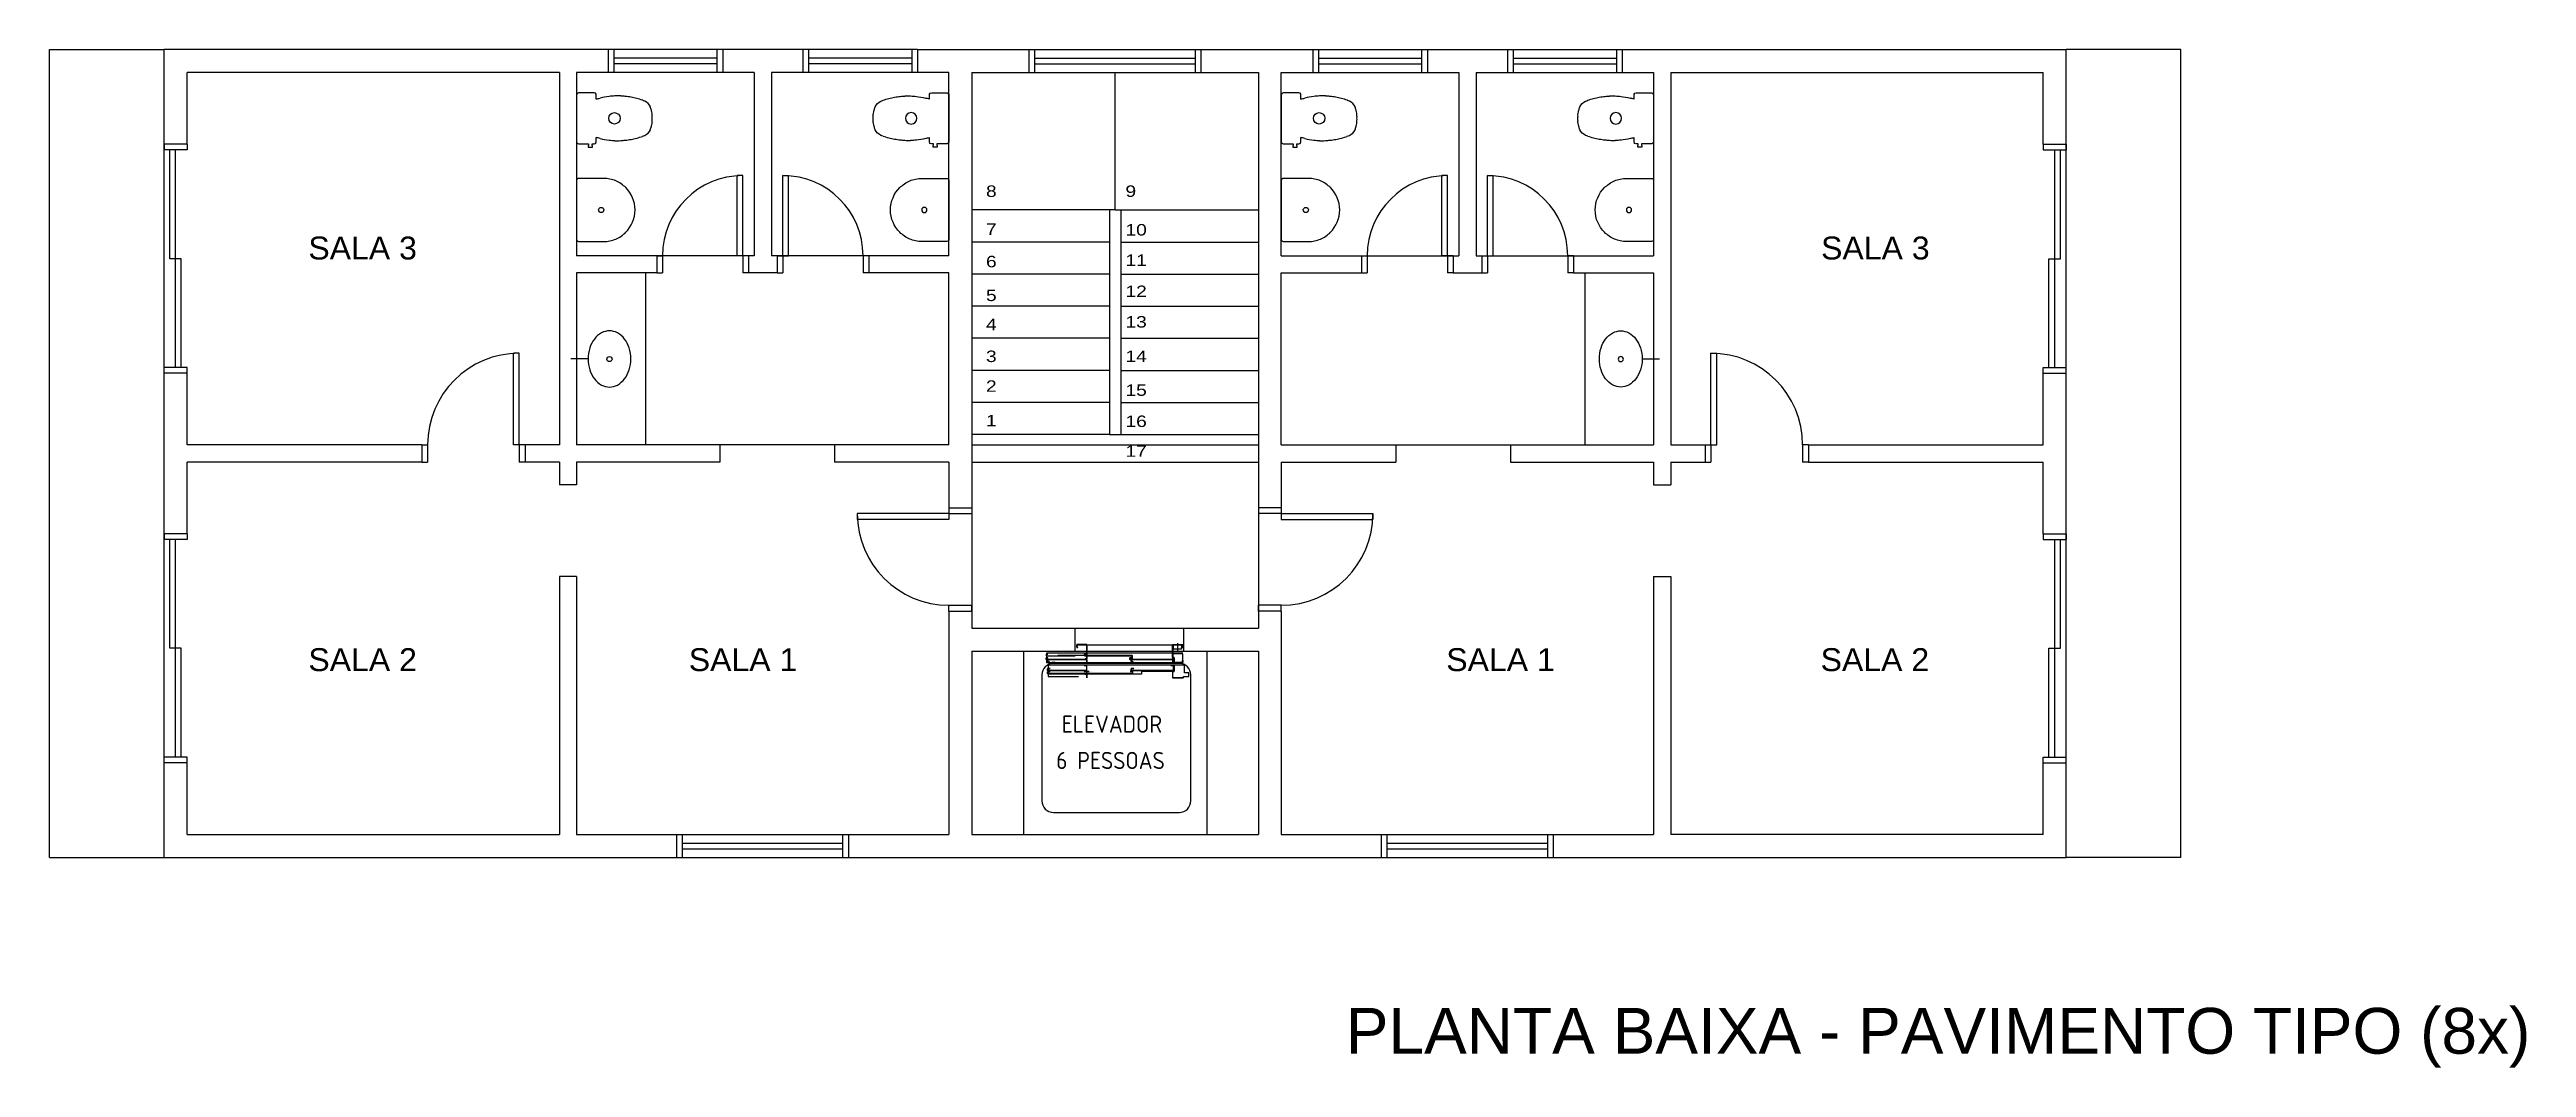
# Model space of a CAD drawing. Header units: millimetres. Extents: x 3225.9 to 3247.5, y 1466.4 to 1475.2.
import ezdxf

# ---------------------------------------------------------------- set-up
doc = ezdxf.new("R2010")
doc.units = ezdxf.units.MM
doc.linetypes.add('CENTER', pattern=[2, 1.25, -0.25, 0.25, -0.25])
doc.linetypes.add('HIDDEN', pattern=[0.375, 0.25, -0.125])
doc.styles.get("Standard").update_dxf_attribs({"font": 'arial.ttf'})
doc.styles.add('TCTABELA-TXT', font='isocp.shx')

msp = doc.modelspace()

# ---------------------------------------------------------------- texts
at = {"width": 1.2}
for s, p in [('8', (3234.064, 1473.958)), ('9', (3235.281, 1473.958)), ('7', (3234.064, 1473.627)), ('10', (3235.281, 1473.621)), ('6', (3234.064, 1473.344)), ('11', (3235.281, 1473.356)), ('5', (3234.064, 1473.049)), ('12', (3235.281, 1473.084)), ('4', (3234.064, 1472.795)), ('13', (3235.281, 1472.818)), ('3', (3234.064, 1472.517)), ('14', (3235.281, 1472.517)), ('2', (3234.064, 1472.257)), ('15', (3235.281, 1472.222)), ('1', (3234.064, 1471.956)), ('16', (3235.281, 1471.95)), ('17', (3235.281, 1471.69))]:
    msp.add_text(s, height=0.1, dxfattribs=at).set_placement(p)
for s, p in [('SALA 3', (3228.15, 1473.412)), ('SALA 3', (3241.352, 1473.412)), ('SALA 2', (3228.15, 1469.82)), ('SALA 1', (3231.47, 1469.82)), ('SALA 1', (3238.081, 1469.82)), ('SALA 2', (3241.348, 1469.82))]:
    msp.add_text(s, height=0.2).set_placement(p)
at = {"style": 'TCTABELA-TXT'}
for s, p in [('ELEVADOR', (3234.725, 1469.282)), ('6 PESSOAS', (3234.677, 1468.965))]:
    msp.add_text(s, height=0.15, dxfattribs=at).set_placement(p)
at = {"color": 3}
msp.add_text('PLANTA BAIXA - PAVIMENTO TIPO (8x)', height=0.4, dxfattribs=at).set_placement((3237.204, 1466.481))

# ---------------------------------------------------------------- blocks, each defined once
blk = doc.blocks.new('EP11')
for p, q in [((0, 0), (-0.204, 0)), ((0.204, 0), (0, 0)), ((-0.236, -0.102), (-0.252, -0.102)), ((-0.252, -0.102), (-0.252, -0.12)), ((-0.252, -0.12), (-0.252, -0.138)), ((-0.252, -0.138), (-0.236, -0.138)), ((-0.236, -0.105), (-0.236, -0.102)), ((-0.222, -0.105), (-0.236, -0.105)), ((-0.236, -0.138), (-0.236, -0.136)), ((-0.236, -0.136), (-0.222, -0.136)), ((-0.222, -0.017), (-0.222, -0.094)), ((-0.222, -0.094), (-0.222, -0.105)), ((-0.222, -0.136), (-0.222, -0.154)), ((-0.205, -0.17), (-0.167, -0.17)), ((0.167, -0.17), (0.205, -0.17)), ((0.222, -0.094), (0.222, -0.017)), ((0.222, -0.105), (0.222, -0.094)), ((0.222, -0.136), (0.222, -0.105)), ((0.222, -0.154), (0.222, -0.136))]:
    blk.add_line(p, q)
blk.add_circle((0, -0.33), 0.05)
for centre, radius, start, end in [((-0.205, -0.009), 0.00897, 85.423, 105.4568), ((0.205, -0.009), 0.00897, 74.5432, 94.577), ((-0.203, -0.019), 0.019, 101.6475, 174.2551), ((-0.206, -0.154), 0.0164, 181.2974, 255.0735), ((-0.205, -0.149), 0.0206, 256.828, 270.4193), ((0.64, -0.389), 0.837, 167.2945, 172.853), ((-2.426, 0.424), 2.336, 344.3693, 345.259), ((2.426, 0.424), 2.336, 194.741, 195.6307), ((-0.64, -0.389), 0.837, 7.147, 12.7055), ((0.205, -0.149), 0.0206, 269.5807, 283.172), ((0.203, -0.019), 0.019, 5.745, 78.3525), ((0.206, -0.154), 0.0164, 284.9265, 358.7026), ((0.18, -0.356), 0.376, 176.7557, 184.3902), ((0.31, -0.35), 0.505, 172.5779, 178.2742), ((0.21, -0.375), 0.404, 181.441, 187.1373), ((0.831, -0.307), 1.029, 186.5639, 189.3754), ((-0.831, -0.307), 1.029, 350.6246, 353.4361), ((-0.31, -0.35), 0.505, 1.7258, 7.4221), ((-0.21, -0.375), 0.404, 352.8627, 358.559), ((-0.18, -0.356), 0.376, 355.6098, 3.2443), ((0.612, -0.318), 0.812, 191.1417, 194.7638), ((0.303, -0.405), 0.491, 194.1647, 200.2822), ((0.075, -0.499), 0.244, 198.0447, 203.0674), ((-0.057, -0.551), 0.102, 205.7683, 245.401), ((-0.033, -0.484), 0.173, 247.2238, 257.6335), ((0.033, -0.484), 0.173, 282.3665, 292.7762), ((0.057, -0.551), 0.102, 294.599, 334.2317), ((-0.075, -0.499), 0.244, 336.9326, 341.9553), ((-0.303, -0.405), 0.491, 339.7178, 345.8353), ((-0.612, -0.318), 0.812, 345.2361, 348.8583), ((-0.029, -0.514), 0.145, 253.5808, 258.8181), ((-0.02, -0.497), 0.164, 256.744, 266.2014), ((-0.025, -0.624), 0.0366, 261.028, 272.9556), ((-0.009, -0.529), 0.132, 263.9528, 273.8771), ((0.009, -0.529), 0.132, 266.1229, 276.0472), ((0.025, -0.624), 0.0366, 267.0444, 278.972), ((0.02, -0.497), 0.164, 273.7986, 283.256), ((0.029, -0.514), 0.145, 281.1819, 286.4192)]:
    blk.add_arc(centre, radius, start, end)
blk = doc.blocks.new('EP09')
blk.add_lwpolyline([(-0.257, 0, 0.414214), (-0.275, -0.018), (-0.275, -0.25), (-0.274, -0.264), (-0.272, -0.277), (-0.269, -0.291), (-0.267, -0.304), (-0.263, -0.317), (-0.259, -0.33), (-0.254, -0.342), (-0.248, -0.354), (-0.242, -0.366), (-0.236, -0.377), (-0.228, -0.389), (-0.22, -0.4), (-0.212, -0.41), (-0.204, -0.42), (-0.195, -0.429), (-0.195, -0.429), (-0.176, -0.447), (-0.154, -0.463), (-0.131, -0.477), (-0.107, -0.488), (-0.082, -0.498), (-0.055, -0.504), (-0.028, -0.509), (0, -0.51), (0.028, -0.509), (0.055, -0.504), (0.082, -0.498), (0.107, -0.488), (0.131, -0.477), (0.154, -0.463), (0.176, -0.447), (0.195, -0.429), (0.195, -0.429), (0.204, -0.42), (0.212, -0.41), (0.22, -0.4), (0.228, -0.389), (0.236, -0.377), (0.242, -0.366), (0.248, -0.354), (0.254, -0.342), (0.259, -0.33), (0.263, -0.317), (0.267, -0.304), (0.269, -0.291), (0.272, -0.277), (0.274, -0.264), (0.275, -0.25), (0.275, -0.018, 0.414214), (0.257, 0)], format="xyb", close=True)
blk.add_circle((0, -0.215), 0.0225)
blk = doc.blocks.new('EP14')
blk.add_line((0, 0.1), (0, -0.05))
blk.add_lwpolyline([(-0.245, 0.287, 0.124977), (-0.228, 0.218, 0.105809), (-0.173, 0.155, 0.086634), (-0.096, 0.115, 0.076682), (0, 0.1, 0.076682), (0.096, 0.115, 0.086634), (0.173, 0.155, 0.105809), (0.228, 0.218, 0.124977), (0.245, 0.287, 0.124977), (0.228, 0.356, 0.105809), (0.173, 0.419, 0.086634), (0.096, 0.459, 0.076682), (0, 0.474, 0.076682), (-0.096, 0.459, 0.086634), (-0.173, 0.419, 0.105809), (-0.228, 0.356, 0.124977)], format="xyb", close=True)
blk.add_circle((0.001, 0.287), 0.0225)

# ---------------------------------------------------------------- hatches: boundary and pattern name
h = msp.add_hatch(color=256)
edge = h.paths.add_edge_path()
edge.add_line((3234.928, 1469.963), (3234.943, 1469.963))
edge.add_arc((3234.943, 1469.965), 0.00184, -90, 0)
edge.add_line((3234.944, 1469.965), (3234.944, 1470.049))
edge.add_arc((3234.943, 1470.049), 0.00184, 0, 90)
edge.add_line((3234.943, 1470.051), (3234.858, 1470.051))
edge.add_arc((3234.858, 1470.049), 0.00184, -270, -180)
edge.add_line((3234.857, 1470.049), (3234.857, 1470.029))
edge.add_arc((3234.858, 1470.029), 0.00184, -180, -90)
edge.add_line((3234.858, 1470.027), (3234.866, 1470.027))
edge.add_line((3234.866, 1470.027), (3234.866, 1470.029))
edge.add_line((3234.866, 1470.029), (3234.858, 1470.029))
edge.add_arc((3234.858, 1470.029), 0.000639, -180, -90, ccw=False)
edge.add_line((3234.858, 1470.029), (3234.858, 1470.049))
edge.add_arc((3234.858, 1470.049), 0.000639, -270, -180, ccw=False)
edge.add_line((3234.858, 1470.05), (3234.943, 1470.05))
edge.add_arc((3234.943, 1470.049), 0.000639, -360, -270, ccw=False)
edge.add_line((3234.943, 1470.049), (3234.943, 1469.965))
edge.add_arc((3234.943, 1469.965), 0.000639, -450, -360, ccw=False)
edge.add_line((3234.943, 1469.965), (3234.928, 1469.965))
edge.add_line((3234.928, 1469.965), (3234.928, 1469.963))
at = {"linetype": 'Continuous'}
h = msp.add_hatch(color=256, dxfattribs=at)
edge = h.paths.add_edge_path()
edge.add_arc((3234.955, 1469.967), 0.00239, -270, -180)
edge.add_line((3234.953, 1469.967), (3234.953, 1469.956))
edge.add_arc((3234.955, 1469.956), 0.00239, -180, -90)
edge.add_line((3234.955, 1469.954), (3235.339, 1469.954))
edge.add_arc((3235.339, 1469.953), 0.0012, -360, -270, ccw=False)
edge.add_line((3235.34, 1469.953), (3235.34, 1469.928))
edge.add_arc((3235.339, 1469.928), 0.0012, -90, 0, ccw=False)
edge.add_line((3235.339, 1469.927), (3235.325, 1469.927))
edge.add_line((3235.325, 1469.927), (3235.325, 1469.926))
edge.add_line((3235.325, 1469.926), (3235.339, 1469.926))
edge.add_arc((3235.339, 1469.928), 0.00239, -90, 0.0009)
edge.add_line((3235.341, 1469.928), (3235.341, 1469.953))
edge.add_arc((3235.339, 1469.953), 0.00239, -360, -270)
edge.add_line((3235.339, 1469.955), (3234.955, 1469.955))
edge.add_arc((3234.955, 1469.956), 0.0012, -180, -90, ccw=False)
edge.add_line((3234.954, 1469.956), (3234.954, 1469.967))
edge.add_arc((3234.955, 1469.967), 0.00116, -271.9125, -178.0875, ccw=False)
edge.add_line((3234.955, 1469.968), (3234.967, 1469.968))
edge.add_line((3234.967, 1469.968), (3234.967, 1469.969))
edge.add_line((3234.967, 1469.969), (3234.955, 1469.969))
h = msp.add_hatch(color=256)
edge = h.paths.add_edge_path()
edge.add_line((3235.771, 1470.029), (3235.779, 1470.029))
edge.add_arc((3235.779, 1470.029), 0.000639, -90, 0)
edge.add_line((3235.78, 1470.029), (3235.78, 1470.049))
edge.add_arc((3235.779, 1470.049), 0.000639, -360, -270)
edge.add_line((3235.779, 1470.05), (3235.695, 1470.05))
edge.add_arc((3235.695, 1470.049), 0.000639, -270, -180)
edge.add_line((3235.694, 1470.049), (3235.694, 1469.94))
edge.add_arc((3235.695, 1469.94), 0.000639, -180, -90)
edge.add_line((3235.695, 1469.939), (3235.703, 1469.939))
edge.add_arc((3235.703, 1469.936), 0.00303, -360, -270, ccw=False)
edge.add_line((3235.706, 1469.936), (3235.706, 1469.898))
edge.add_arc((3235.706, 1469.898), 0.000639, -180, -90)
edge.add_line((3235.706, 1469.898), (3235.779, 1469.898))
edge.add_arc((3235.779, 1469.898), 0.000639, -90, 0)
edge.add_line((3235.78, 1469.898), (3235.78, 1469.911))
edge.add_line((3235.78, 1469.911), (3235.781, 1469.911))
edge.add_line((3235.781, 1469.911), (3235.781, 1469.898))
edge.add_arc((3235.779, 1469.898), 0.00184, -90, 0, ccw=False)
edge.add_line((3235.779, 1469.896), (3235.706, 1469.896))
edge.add_arc((3235.706, 1469.898), 0.00184, -180, -90, ccw=False)
edge.add_line((3235.704, 1469.898), (3235.704, 1469.936))
edge.add_arc((3235.703, 1469.936), 0.00184, -360, -270)
edge.add_line((3235.703, 1469.938), (3235.695, 1469.938))
edge.add_arc((3235.695, 1469.94), 0.00184, -180, -90, ccw=False)
edge.add_line((3235.693, 1469.94), (3235.693, 1470.049))
edge.add_arc((3235.695, 1470.049), 0.00184, -270, -180, ccw=False)
edge.add_line((3235.695, 1470.051), (3235.779, 1470.051))
edge.add_arc((3235.779, 1470.049), 0.00184, -360, -270, ccw=False)
edge.add_line((3235.781, 1470.049), (3235.781, 1470.029))
edge.add_arc((3235.779, 1470.029), 0.00184, -90, 0, ccw=False)
edge.add_line((3235.779, 1470.027), (3235.771, 1470.027))
edge.add_line((3235.771, 1470.027), (3235.771, 1470.029))
h = msp.add_hatch(color=256)
edge = h.paths.add_edge_path()
edge.add_line((3234.942, 1469.76), (3234.854, 1469.76))
edge.add_arc((3234.854, 1469.762), 0.00239, -180.0023, -90.0023, ccw=False)
edge.add_line((3234.852, 1469.762), (3234.852, 1469.768))
edge.add_line((3234.852, 1469.768), (3234.853, 1469.768))
edge.add_line((3234.853, 1469.768), (3234.853, 1469.762))
edge.add_arc((3234.854, 1469.762), 0.0012, -180.0044, -91.5618)
edge.add_line((3234.854, 1469.761), (3234.942, 1469.761))
edge.add_arc((3234.942, 1469.762), 0.0012, -89.9939, -0.0012)
edge.add_line((3234.943, 1469.762), (3234.943, 1469.789))
edge.add_arc((3234.942, 1469.789), 0.0012, -359.9988, -270.0109)
edge.add_line((3234.942, 1469.79), (3234.928, 1469.79))
edge.add_line((3234.928, 1469.79), (3234.928, 1469.792))
edge.add_line((3234.928, 1469.792), (3234.942, 1469.792))
edge.add_arc((3234.942, 1469.789), 0.00231, -362.1651, -267.8349, ccw=False)
edge.add_line((3234.944, 1469.789), (3234.944, 1469.762))
edge.add_arc((3234.942, 1469.762), 0.0024, -449.8635, -359.9955, ccw=False)
h = msp.add_hatch(color=256)
edge = h.paths.add_edge_path()
edge.add_arc((3235.343, 1469.8), 0.00287, -89.9944, -0.0056)
edge.add_line((3235.346, 1469.8), (3235.346, 1469.814))
edge.add_arc((3235.343, 1469.814), 0.00287, -359.9978, -270.0022)
edge.add_line((3235.343, 1469.817), (3235.322, 1469.817))
edge.add_line((3235.322, 1469.817), (3235.322, 1469.815))
edge.add_line((3235.322, 1469.815), (3235.343, 1469.815))
edge.add_arc((3235.343, 1469.814), 0.000958, -359.988, -270.012, ccw=False)
edge.add_line((3235.344, 1469.814), (3235.344, 1469.8))
edge.add_arc((3235.343, 1469.8), 0.000958, -89.9777, -0.0223, ccw=False)
edge.add_line((3235.343, 1469.799), (3234.974, 1469.799))
edge.add_arc((3234.974, 1469.8), 0.000958, -179.9777, -90.0223, ccw=False)
edge.add_line((3234.973, 1469.8), (3234.973, 1469.814))
edge.add_arc((3234.974, 1469.814), 0.000958, -269.988, -180.012, ccw=False)
edge.add_line((3234.974, 1469.815), (3234.995, 1469.815))
edge.add_line((3234.995, 1469.815), (3234.995, 1469.817))
edge.add_line((3234.995, 1469.817), (3234.974, 1469.817))
edge.add_arc((3234.974, 1469.814), 0.00287, -269.9978, -180.0022)
edge.add_line((3234.971, 1469.814), (3234.971, 1469.8))
edge.add_arc((3234.974, 1469.8), 0.00287, -179.9944, -90.0056)
edge.add_line((3234.974, 1469.797), (3235.343, 1469.797))
h = msp.add_hatch(color=256, dxfattribs=at)
edge = h.paths.add_edge_path()
edge.add_line((3235.334, 1469.937), (3235.334, 1469.936))
edge.add_line((3235.334, 1469.936), (3235.321, 1469.936))
edge.add_arc((3235.321, 1469.935), 0.000639, -270, -180)
edge.add_line((3235.32, 1469.935), (3235.32, 1469.921))
edge.add_arc((3235.321, 1469.921), 0.000639, -180, -90)
edge.add_line((3235.321, 1469.92), (3235.329, 1469.92))
edge.add_arc((3235.329, 1469.919), 0.00176, -360, -270, ccw=False)
edge.add_line((3235.331, 1469.919), (3235.331, 1469.907))
edge.add_arc((3235.331, 1469.907), 0.000639, -180, -90)
edge.add_line((3235.331, 1469.906), (3235.346, 1469.906))
edge.add_line((3235.346, 1469.906), (3235.346, 1469.905))
edge.add_line((3235.346, 1469.905), (3235.331, 1469.905))
edge.add_arc((3235.331, 1469.907), 0.0016, -180, -90, ccw=False)
edge.add_line((3235.33, 1469.907), (3235.33, 1469.919))
edge.add_arc((3235.329, 1469.919), 0.000798, 0, 90)
edge.add_line((3235.329, 1469.919), (3235.321, 1469.919))
edge.add_arc((3235.321, 1469.921), 0.0016, -180, -90, ccw=False)
edge.add_line((3235.319, 1469.921), (3235.319, 1469.935))
edge.add_arc((3235.321, 1469.935), 0.0016, -270, -180, ccw=False)
edge.add_line((3235.321, 1469.937), (3235.334, 1469.937))
h = msp.add_hatch(color=256, dxfattribs=at)
edge = h.paths.add_edge_path()
edge.add_arc((3235.323, 1469.933), 0.00239, -270, -180)
edge.add_line((3235.32, 1469.933), (3235.32, 1469.923))
edge.add_arc((3235.323, 1469.923), 0.00239, -180, -90)
edge.add_line((3235.323, 1469.921), (3235.699, 1469.921))
edge.add_arc((3235.699, 1469.919), 0.0012, -360, -270, ccw=False)
edge.add_line((3235.701, 1469.919), (3235.701, 1469.895))
edge.add_arc((3235.699, 1469.895), 0.0012, -450, -360, ccw=False)
edge.add_line((3235.699, 1469.893), (3235.686, 1469.893))
edge.add_line((3235.686, 1469.893), (3235.686, 1469.892))
edge.add_line((3235.686, 1469.892), (3235.699, 1469.892))
edge.add_arc((3235.699, 1469.895), 0.00239, -90, 0.0009)
edge.add_line((3235.702, 1469.895), (3235.702, 1469.919))
edge.add_arc((3235.699, 1469.919), 0.00239, 0, 90)
edge.add_line((3235.699, 1469.922), (3235.323, 1469.922))
edge.add_arc((3235.323, 1469.923), 0.0012, -180, -90, ccw=False)
edge.add_line((3235.321, 1469.923), (3235.321, 1469.933))
edge.add_arc((3235.323, 1469.933), 0.00116, -271.9125, -178.0875, ccw=False)
edge.add_line((3235.323, 1469.934), (3235.334, 1469.934))
edge.add_line((3235.334, 1469.934), (3235.334, 1469.936))
edge.add_line((3235.334, 1469.936), (3235.323, 1469.936))
h = msp.add_hatch(color=256)
edge = h.paths.add_edge_path()
edge.add_arc((3235.698, 1469.869), 0.000958, -359.9923, -270.0016, ccw=False)
edge.add_line((3235.699, 1469.869), (3235.699, 1469.826))
edge.add_arc((3235.698, 1469.826), 0.000958, -89.988, -0.012, ccw=False)
edge.add_line((3235.698, 1469.825), (3235.333, 1469.825))
edge.add_arc((3235.333, 1469.826), 0.000958, -179.9984, -90.0077, ccw=False)
edge.add_line((3235.332, 1469.826), (3235.332, 1469.841))
edge.add_arc((3235.333, 1469.841), 0.000958, -269.9923, -180.0016, ccw=False)
edge.add_line((3235.333, 1469.842), (3235.354, 1469.842))
edge.add_line((3235.354, 1469.842), (3235.354, 1469.843))
edge.add_line((3235.354, 1469.843), (3235.333, 1469.843))
edge.add_arc((3235.333, 1469.841), 0.00287, -269.9958, -180.0002)
edge.add_line((3235.33, 1469.841), (3235.33, 1469.826))
edge.add_arc((3235.333, 1469.826), 0.00287, -180.0027, -89.9973)
edge.add_line((3235.333, 1469.824), (3235.699, 1469.824))
edge.add_arc((3235.699, 1469.825), 0.00192, -89.4879, 0.0032)
edge.add_line((3235.701, 1469.825), (3235.701, 1469.869))
edge.add_arc((3235.698, 1469.869), 0.00287, -359.9978, -270.0022)
edge.add_line((3235.698, 1469.871), (3235.677, 1469.871))
edge.add_line((3235.677, 1469.871), (3235.677, 1469.87))
edge.add_line((3235.677, 1469.87), (3235.698, 1469.87))
h = msp.add_hatch(color=256)
edge = h.paths.add_edge_path()
edge.add_arc((3235.707, 1469.869), 0.00255, -269.9981, -180.0046)
edge.add_line((3235.705, 1469.869), (3235.705, 1469.818))
edge.add_arc((3235.704, 1469.818), 0.00128, -88.348, -1.652, ccw=False)
edge.add_line((3235.704, 1469.817), (3235.695, 1469.817))
edge.add_arc((3235.695, 1469.815), 0.00256, -269.9935, -180.0065)
edge.add_line((3235.693, 1469.815), (3235.693, 1469.762))
edge.add_arc((3235.695, 1469.762), 0.00239, -180, -90)
edge.add_line((3235.695, 1469.76), (3235.783, 1469.76))
edge.add_arc((3235.783, 1469.762), 0.00239, -88.899, 0.0051)
edge.add_line((3235.786, 1469.762), (3235.786, 1469.768))
edge.add_line((3235.786, 1469.768), (3235.784, 1469.768))
edge.add_line((3235.784, 1469.768), (3235.784, 1469.762))
edge.add_arc((3235.783, 1469.762), 0.0012, -87.7204, -0.0264, ccw=False)
edge.add_line((3235.783, 1469.761), (3235.695, 1469.761))
edge.add_arc((3235.695, 1469.762), 0.0012, -180, -90.5171, ccw=False)
edge.add_line((3235.694, 1469.762), (3235.694, 1469.815))
edge.add_arc((3235.695, 1469.815), 0.00128, -269.9958, -180.0087, ccw=False)
edge.add_line((3235.695, 1469.816), (3235.704, 1469.816))
edge.add_arc((3235.704, 1469.818), 0.00255, -89.8291, -1.1685)
edge.add_line((3235.706, 1469.818), (3235.706, 1469.869))
edge.add_arc((3235.707, 1469.869), 0.00128, -269.9926, -180.0165, ccw=False)
edge.add_line((3235.707, 1469.87), (3235.711, 1469.87))
edge.add_line((3235.711, 1469.87), (3235.711, 1469.871))
edge.add_line((3235.711, 1469.871), (3235.707, 1469.871))

# ---------------------------------------------------------------- linework, layer by layer
for p, q in [((3225.891, 1468.254), (3225.891, 1475.184)), ((3233.466, 1475.244), (3234.441, 1475.244)), ((3234.441, 1475.044), (3234.441, 1475.244)), ((3234.441, 1475.244), (3235.941, 1475.244)), ((3234.491, 1475.044), (3234.491, 1475.244)), ((3234.491, 1475.169), (3235.891, 1475.169)), ((3235.891, 1475.044), (3235.891, 1475.244)), ((3235.941, 1475.244), (3236.916, 1475.244)), ((3235.941, 1475.044), (3235.941, 1475.244)), ((3244.491, 1468.254), (3244.491, 1475.184)), ((3230.341, 1475.044), (3227.091, 1475.044)), ((3230.341, 1475.044), (3230.341, 1471.794)), ((3230.491, 1475.044), (3230.491, 1473.444)), ((3232.041, 1475.044), (3232.041, 1473.444)), ((3232.191, 1475.044), (3232.191, 1473.444)), ((3233.741, 1473.444), (3233.741, 1475.044)), ((3233.941, 1475.044), (3234.441, 1475.044)), ((3234.441, 1475.044), (3235.941, 1475.044)), ((3234.491, 1475.119), (3235.891, 1475.119)), ((3235.941, 1475.044), (3236.441, 1475.044)), ((3236.641, 1473.444), (3236.641, 1475.044)), ((3238.191, 1475.044), (3238.191, 1473.444)), ((3238.341, 1475.044), (3238.341, 1473.444)), ((3239.891, 1475.044), (3239.891, 1473.444)), ((3240.041, 1475.044), (3243.291, 1475.044)), ((3240.041, 1475.044), (3240.041, 1471.794)), ((3235.191, 1473.844), (3233.941, 1473.844)), ((3235.141, 1473.844), (3235.141, 1471.884)), ((3235.191, 1473.844), (3236.441, 1473.844)), ((3235.241, 1473.844), (3235.241, 1471.884)), ((3235.141, 1473.564), (3233.941, 1473.564)), ((3235.241, 1473.564), (3236.441, 1473.564)), ((3230.491, 1473.294), (3230.491, 1471.794)), ((3231.091, 1473.294), (3231.091, 1471.794)), ((3233.741, 1471.794), (3233.741, 1473.294)), ((3235.141, 1473.284), (3233.941, 1473.284)), ((3235.241, 1473.284), (3236.441, 1473.284)), ((3236.641, 1471.794), (3236.641, 1473.294)), ((3239.291, 1473.294), (3239.291, 1471.794)), ((3239.891, 1473.294), (3239.891, 1471.794)), ((3235.141, 1473.004), (3233.941, 1473.004)), ((3235.241, 1473.004), (3236.441, 1473.004)), ((3235.141, 1472.724), (3233.941, 1472.724)), ((3235.241, 1472.724), (3236.441, 1472.724)), ((3235.141, 1472.444), (3233.941, 1472.444)), ((3235.241, 1472.444), (3236.441, 1472.444)), ((3235.141, 1472.164), (3233.941, 1472.164)), ((3235.241, 1472.164), (3236.441, 1472.164)), ((3235.141, 1471.884), (3233.941, 1471.884)), ((3233.941, 1471.794), (3236.441, 1471.794)), ((3235.141, 1471.884), (3236.441, 1471.884)), ((3230.341, 1471.644), (3230.341, 1471.444)), ((3230.491, 1471.644), (3230.491, 1471.444)), ((3233.941, 1471.644), (3236.441, 1471.644)), ((3239.891, 1471.644), (3239.891, 1471.444)), ((3240.041, 1471.644), (3240.041, 1471.444)), ((3230.491, 1471.444), (3230.341, 1471.444)), ((3239.891, 1471.444), (3240.041, 1471.444)), ((3230.341, 1470.644), (3230.341, 1468.394)), ((3230.491, 1470.644), (3230.341, 1470.644)), ((3230.491, 1470.644), (3230.491, 1468.394)), ((3239.891, 1470.644), (3239.891, 1468.394)), ((3239.891, 1470.644), (3240.041, 1470.644)), ((3240.041, 1470.644), (3240.041, 1468.394)), ((3233.941, 1470.194), (3234.841, 1470.194)), ((3234.841, 1469.994), (3234.841, 1470.194)), ((3234.841, 1470.194), (3235.791, 1470.194)), ((3235.791, 1470.194), (3236.441, 1470.194)), ((3235.791, 1469.994), (3235.791, 1470.194)), ((3233.941, 1469.994), (3234.841, 1469.994)), ((3234.391, 1469.994), (3234.391, 1468.394)), ((3234.943, 1469.976), (3234.591, 1469.976)), ((3234.591, 1469.976), (3234.591, 1469.896)), ((3234.841, 1469.994), (3235.791, 1469.994)), ((3234.857, 1470.049), (3234.857, 1470.029)), ((3234.857, 1469.979), (3235.781, 1469.979)), ((3234.943, 1470.051), (3234.858, 1470.051)), ((3234.858, 1470.05), (3234.943, 1470.05)), ((3234.858, 1470.029), (3234.858, 1470.049)), ((3234.866, 1470.029), (3234.858, 1470.029)), ((3234.858, 1470.027), (3234.866, 1470.027)), ((3234.866, 1470.027), (3234.866, 1470.029)), ((3234.923, 1469.967), (3234.923, 1469.956)), ((3234.924, 1469.956), (3234.924, 1469.967)), ((3234.937, 1469.969), (3234.925, 1469.969)), ((3234.925, 1469.968), (3234.937, 1469.968)), ((3234.943, 1469.965), (3234.928, 1469.965)), ((3234.928, 1469.965), (3234.928, 1469.963)), ((3234.928, 1469.963), (3234.943, 1469.963)), ((3234.937, 1469.968), (3234.937, 1469.969)), ((3234.943, 1470.049), (3234.943, 1469.965)), ((3234.944, 1469.965), (3234.944, 1470.049)), ((3234.944, 1469.958), (3234.944, 1470.049)), ((3234.944, 1470.049), (3235.693, 1470.049)), ((3234.944, 1469.893), (3234.944, 1469.979)), ((3235.693, 1469.94), (3235.693, 1470.049)), ((3235.693, 1470.049), (3235.693, 1469.922)), ((3235.694, 1470.049), (3235.694, 1469.94)), ((3235.781, 1469.971), (3235.694, 1469.971)), ((3235.695, 1470.051), (3235.779, 1470.051)), ((3235.779, 1470.05), (3235.695, 1470.05)), ((3235.771, 1470.029), (3235.779, 1470.029)), ((3235.771, 1470.027), (3235.771, 1470.029)), ((3235.779, 1470.027), (3235.771, 1470.027)), ((3235.78, 1470.029), (3235.78, 1470.049)), ((3235.781, 1470.049), (3235.781, 1470.029)), ((3235.781, 1469.892), (3235.781, 1469.971)), ((3235.791, 1469.994), (3236.441, 1469.994)), ((3235.991, 1469.994), (3235.991, 1468.394)), ((3234.591, 1469.92), (3234.599, 1469.92)), ((3234.599, 1469.919), (3234.591, 1469.919)), ((3234.591, 1469.896), (3234.669, 1469.896)), ((3234.942, 1469.922), (3234.592, 1469.922)), ((3234.592, 1469.921), (3234.942, 1469.921)), ((3234.6, 1469.907), (3234.6, 1469.919)), ((3234.6, 1469.841), (3234.6, 1469.826)), ((3234.6, 1469.814), (3234.6, 1469.8)), ((3234.601, 1469.919), (3234.601, 1469.907)), ((3234.602, 1469.906), (3234.616, 1469.906)), ((3234.616, 1469.905), (3234.602, 1469.905)), ((3234.602, 1469.826), (3234.602, 1469.841)), ((3234.602, 1469.8), (3234.602, 1469.814)), ((3234.624, 1469.843), (3234.603, 1469.843)), ((3234.603, 1469.842), (3234.624, 1469.842)), ((3234.942, 1469.825), (3234.603, 1469.825)), ((3234.603, 1469.824), (3234.943, 1469.824)), ((3234.624, 1469.817), (3234.603, 1469.817)), ((3234.603, 1469.815), (3234.624, 1469.815)), ((3234.942, 1469.799), (3234.603, 1469.799)), ((3234.603, 1469.797), (3234.942, 1469.797)), ((3235.797, 1469.871), (3234.607, 1469.871)), ((3234.607, 1469.871), (3234.607, 1469.772)), ((3234.607, 1469.772), (3234.87, 1469.772)), ((3234.616, 1469.906), (3234.616, 1469.905)), ((3234.624, 1469.842), (3234.624, 1469.843)), ((3234.624, 1469.815), (3234.624, 1469.817)), ((3234.669, 1469.896), (3234.641, 1469.898)), ((3234.642, 1469.898), (3234.643, 1469.896)), ((3234.643, 1469.896), (3234.943, 1469.896)), ((3234.942, 1469.871), (3234.92, 1469.871)), ((3234.92, 1469.871), (3234.92, 1469.87)), ((3234.92, 1469.87), (3234.942, 1469.87)), ((3234.942, 1469.817), (3234.92, 1469.817)), ((3234.92, 1469.817), (3234.92, 1469.815)), ((3234.92, 1469.815), (3234.942, 1469.815)), ((3235.339, 1469.955), (3234.925, 1469.955)), ((3234.925, 1469.954), (3235.339, 1469.954)), ((3234.928, 1469.79), (3234.928, 1469.792)), ((3234.928, 1469.792), (3234.942, 1469.792)), ((3235.421, 1469.792), (3234.928, 1469.792)), ((3234.942, 1469.79), (3234.928, 1469.79)), ((3234.942, 1469.927), (3234.929, 1469.927)), ((3234.929, 1469.927), (3234.929, 1469.926)), ((3234.929, 1469.926), (3234.942, 1469.926)), ((3234.942, 1469.893), (3234.929, 1469.893)), ((3234.929, 1469.893), (3234.929, 1469.892)), ((3234.929, 1469.892), (3234.942, 1469.892)), ((3234.941, 1469.814), (3234.941, 1469.8)), ((3234.942, 1469.869), (3234.942, 1469.826)), ((3234.942, 1469.814), (3234.942, 1469.8)), ((3234.943, 1469.919), (3234.943, 1469.895)), ((3234.943, 1469.8), (3234.943, 1469.814)), ((3234.943, 1469.762), (3234.943, 1469.789)), ((3234.943, 1469.762), (3234.943, 1469.789)), ((3234.944, 1469.895), (3234.944, 1469.919)), ((3234.944, 1469.892), (3234.944, 1469.893)), ((3234.944, 1469.893), (3235.693, 1469.893)), ((3235.686, 1469.893), (3234.944, 1469.893)), ((3235.693, 1469.892), (3234.944, 1469.892)), ((3234.944, 1469.825), (3234.944, 1469.869)), ((3234.965, 1469.817), (3234.944, 1469.817)), ((3234.944, 1469.815), (3234.965, 1469.815)), ((3234.944, 1469.8), (3234.944, 1469.814)), ((3235.343, 1469.799), (3234.944, 1469.799)), ((3234.944, 1469.797), (3235.343, 1469.797)), ((3234.944, 1469.789), (3234.944, 1469.762)), ((3234.965, 1469.815), (3234.965, 1469.817)), ((3235.319, 1469.921), (3235.319, 1469.935)), ((3235.32, 1469.935), (3235.32, 1469.921)), ((3235.32, 1469.933), (3235.32, 1469.923)), ((3235.321, 1469.937), (3235.334, 1469.937)), ((3235.334, 1469.936), (3235.321, 1469.936)), ((3235.321, 1469.923), (3235.321, 1469.933)), ((3235.321, 1469.92), (3235.329, 1469.92)), ((3235.329, 1469.919), (3235.321, 1469.919)), ((3235.343, 1469.817), (3235.322, 1469.817)), ((3235.322, 1469.817), (3235.322, 1469.815)), ((3235.322, 1469.815), (3235.343, 1469.815)), ((3235.334, 1469.936), (3235.323, 1469.936)), ((3235.323, 1469.934), (3235.334, 1469.934)), ((3235.699, 1469.922), (3235.323, 1469.922)), ((3235.323, 1469.921), (3235.699, 1469.921)), ((3235.339, 1469.927), (3235.325, 1469.927)), ((3235.325, 1469.927), (3235.325, 1469.926)), ((3235.325, 1469.926), (3235.339, 1469.926)), ((3235.33, 1469.907), (3235.33, 1469.919)), ((3235.33, 1469.841), (3235.33, 1469.826)), ((3235.331, 1469.919), (3235.331, 1469.907)), ((3235.331, 1469.906), (3235.346, 1469.906)), ((3235.346, 1469.905), (3235.331, 1469.905)), ((3235.332, 1469.826), (3235.332, 1469.841)), ((3235.354, 1469.843), (3235.333, 1469.843)), ((3235.333, 1469.842), (3235.354, 1469.842)), ((3235.698, 1469.825), (3235.333, 1469.825)), ((3235.333, 1469.824), (3235.699, 1469.824)), ((3235.334, 1469.937), (3235.334, 1469.936)), ((3235.334, 1469.934), (3235.334, 1469.936)), ((3235.34, 1469.953), (3235.34, 1469.928)), ((3235.341, 1469.928), (3235.341, 1469.953)), ((3235.344, 1469.814), (3235.344, 1469.8)), ((3235.346, 1469.906), (3235.346, 1469.905)), ((3235.346, 1469.8), (3235.346, 1469.814)), ((3235.346, 1469.807), (3235.346, 1469.814)), ((3235.354, 1469.842), (3235.354, 1469.843)), ((3235.695, 1469.817), (3235.421, 1469.817)), ((3235.421, 1469.817), (3235.421, 1469.792)), ((3235.698, 1469.871), (3235.677, 1469.871)), ((3235.677, 1469.871), (3235.677, 1469.87)), ((3235.677, 1469.87), (3235.698, 1469.87)), ((3235.699, 1469.893), (3235.686, 1469.893)), ((3235.686, 1469.893), (3235.686, 1469.892)), ((3235.686, 1469.892), (3235.699, 1469.892)), ((3235.693, 1469.921), (3235.693, 1469.893)), ((3235.693, 1469.893), (3235.693, 1469.892)), ((3235.693, 1469.892), (3235.781, 1469.892)), ((3235.693, 1469.815), (3235.693, 1469.762)), ((3235.694, 1469.762), (3235.694, 1469.815)), ((3235.695, 1469.939), (3235.703, 1469.939)), ((3235.703, 1469.938), (3235.695, 1469.938)), ((3235.704, 1469.817), (3235.695, 1469.817)), ((3235.695, 1469.816), (3235.704, 1469.816)), ((3235.783, 1469.761), (3235.695, 1469.761)), ((3235.695, 1469.76), (3235.783, 1469.76)), ((3235.699, 1469.869), (3235.699, 1469.826)), ((3235.701, 1469.919), (3235.701, 1469.895)), ((3235.701, 1469.825), (3235.701, 1469.869)), ((3235.702, 1469.895), (3235.702, 1469.919)), ((3235.704, 1469.898), (3235.704, 1469.936)), ((3235.705, 1469.869), (3235.705, 1469.818)), ((3235.706, 1469.936), (3235.706, 1469.898)), ((3235.706, 1469.898), (3235.779, 1469.898)), ((3235.779, 1469.896), (3235.706, 1469.896)), ((3235.706, 1469.818), (3235.706, 1469.869)), ((3235.711, 1469.871), (3235.707, 1469.871)), ((3235.707, 1469.87), (3235.711, 1469.87)), ((3235.711, 1469.87), (3235.711, 1469.871)), ((3235.78, 1469.898), (3235.78, 1469.911)), ((3235.78, 1469.911), (3235.781, 1469.911)), ((3235.781, 1469.911), (3235.781, 1469.898)), ((3235.786, 1469.768), (3235.784, 1469.768)), ((3235.784, 1469.768), (3235.784, 1469.762)), ((3235.786, 1469.762), (3235.786, 1469.768)), ((3235.787, 1469.76), (3235.787, 1469.772)), ((3235.787, 1469.772), (3235.833, 1469.772)), ((3235.797, 1469.805), (3235.797, 1469.871)), ((3235.833, 1469.805), (3235.797, 1469.805)), ((3235.833, 1469.772), (3235.833, 1469.805)), ((3227.091, 1468.394), (3230.341, 1468.394)), ((3230.491, 1468.394), (3231.366, 1468.394)), ((3231.366, 1468.194), (3231.366, 1468.394)), ((3231.366, 1468.394), (3232.866, 1468.394)), ((3231.416, 1468.194), (3231.416, 1468.394)), ((3231.416, 1468.319), (3232.816, 1468.319)), ((3231.416, 1468.269), (3232.816, 1468.269)), ((3232.816, 1468.194), (3232.816, 1468.394)), ((3232.866, 1468.394), (3233.741, 1468.394)), ((3232.866, 1468.194), (3232.866, 1468.394)), ((3233.941, 1468.394), (3236.441, 1468.394)), ((3236.641, 1468.394), (3237.516, 1468.394)), ((3237.516, 1468.194), (3237.516, 1468.394)), ((3237.516, 1468.394), (3239.016, 1468.394)), ((3237.566, 1468.194), (3237.566, 1468.394)), ((3237.566, 1468.319), (3238.966, 1468.319)), ((3237.566, 1468.269), (3238.966, 1468.269)), ((3238.966, 1468.194), (3238.966, 1468.394)), ((3239.016, 1468.394), (3239.891, 1468.394)), ((3239.016, 1468.194), (3239.016, 1468.394)), ((3243.291, 1468.394), (3240.041, 1468.394)), ((3226.891, 1468.194), (3231.366, 1468.194)), ((3231.366, 1468.194), (3232.866, 1468.194)), ((3232.866, 1468.194), (3237.516, 1468.194)), ((3237.516, 1468.194), (3239.016, 1468.194)), ((3239.016, 1468.194), (3243.491, 1468.194))]:
    msp.add_line(p, q)
for p, q in [((3226.891, 1474.419), (3226.891, 1475.244)), ((3230.766, 1475.244), (3226.891, 1475.244)), ((3230.766, 1475.244), (3230.766, 1475.044)), ((3231.766, 1475.244), (3230.766, 1475.244)), ((3230.816, 1475.244), (3230.816, 1475.044)), ((3231.716, 1475.169), (3230.816, 1475.169)), ((3231.716, 1475.244), (3231.716, 1475.044)), ((3231.766, 1475.244), (3231.766, 1475.044)), ((3232.466, 1475.244), (3231.766, 1475.244)), ((3232.466, 1475.244), (3232.466, 1475.044)), ((3233.466, 1475.244), (3232.466, 1475.244)), ((3232.516, 1475.244), (3232.516, 1475.044)), ((3233.416, 1475.169), (3232.516, 1475.169)), ((3233.416, 1475.244), (3233.416, 1475.044)), ((3233.466, 1475.244), (3233.466, 1475.044)), ((3236.916, 1475.244), (3236.916, 1475.044)), ((3236.916, 1475.244), (3237.916, 1475.244)), ((3236.966, 1475.244), (3236.966, 1475.044)), ((3236.966, 1475.169), (3237.866, 1475.169)), ((3237.866, 1475.244), (3237.866, 1475.044)), ((3237.916, 1475.244), (3238.616, 1475.244)), ((3237.916, 1475.244), (3237.916, 1475.044)), ((3238.616, 1475.244), (3238.616, 1475.044)), ((3238.616, 1475.244), (3239.616, 1475.244)), ((3238.666, 1475.244), (3238.666, 1475.044)), ((3238.666, 1475.169), (3239.566, 1475.169)), ((3239.566, 1475.244), (3239.566, 1475.044)), ((3239.616, 1475.244), (3243.491, 1475.244)), ((3239.616, 1475.244), (3239.616, 1475.044)), ((3243.491, 1474.419), (3243.491, 1475.244)), ((3227.091, 1474.419), (3227.091, 1475.044)), ((3230.766, 1475.044), (3230.491, 1475.044)), ((3231.766, 1475.044), (3230.766, 1475.044)), ((3231.716, 1475.119), (3230.816, 1475.119)), ((3232.041, 1475.044), (3231.766, 1475.044)), ((3232.466, 1475.044), (3232.191, 1475.044)), ((3233.466, 1475.044), (3232.466, 1475.044)), ((3233.416, 1475.119), (3232.516, 1475.119)), ((3233.741, 1475.044), (3233.466, 1475.044)), ((3233.941, 1475.044), (3233.941, 1471.244)), ((3235.191, 1473.844), (3235.191, 1475.044)), ((3236.441, 1475.044), (3236.441, 1471.244)), ((3236.641, 1475.044), (3236.916, 1475.044)), ((3236.916, 1475.044), (3237.916, 1475.044)), ((3236.966, 1475.119), (3237.866, 1475.119)), ((3237.916, 1475.044), (3238.191, 1475.044)), ((3238.341, 1475.044), (3238.616, 1475.044)), ((3238.616, 1475.044), (3239.616, 1475.044)), ((3238.666, 1475.119), (3239.566, 1475.119)), ((3239.616, 1475.044), (3239.891, 1475.044)), ((3243.291, 1474.419), (3243.291, 1475.044)), ((3227.091, 1474.419), (3226.891, 1474.419)), ((3226.891, 1474.419), (3226.891, 1474.369)), ((3226.891, 1472.419), (3226.891, 1474.419)), ((3227.091, 1474.369), (3226.891, 1474.369)), ((3226.941, 1473.419), (3226.941, 1474.369)), ((3226.991, 1472.469), (3226.991, 1474.369)), ((3227.091, 1474.419), (3227.091, 1474.369)), ((3243.291, 1474.419), (3243.491, 1474.419)), ((3243.291, 1474.419), (3243.291, 1474.369)), ((3243.291, 1474.369), (3243.491, 1474.369)), ((3243.391, 1472.469), (3243.391, 1474.369)), ((3243.441, 1473.419), (3243.441, 1474.369)), ((3243.491, 1474.419), (3243.491, 1474.369)), ((3243.491, 1472.419), (3243.491, 1474.419)), ((3231.941, 1474.144), (3231.891, 1474.144)), ((3231.891, 1473.444), (3231.891, 1474.144)), ((3231.941, 1473.444), (3231.941, 1474.144)), ((3232.291, 1473.444), (3232.291, 1474.144)), ((3232.291, 1474.144), (3232.341, 1474.144)), ((3232.341, 1473.444), (3232.341, 1474.144)), ((3238.091, 1474.144), (3238.041, 1474.144)), ((3238.041, 1473.444), (3238.041, 1474.144)), ((3238.091, 1473.444), (3238.091, 1474.144)), ((3238.441, 1473.444), (3238.441, 1474.144)), ((3238.441, 1474.144), (3238.491, 1474.144)), ((3238.491, 1473.444), (3238.491, 1474.144)), ((3227.041, 1473.419), (3226.941, 1473.419)), ((3227.041, 1472.469), (3227.041, 1473.419)), ((3231.191, 1473.444), (3230.491, 1473.444)), ((3231.191, 1473.444), (3231.191, 1473.294)), ((3231.191, 1473.444), (3231.241, 1473.444)), ((3231.991, 1473.444), (3231.191, 1473.444)), ((3231.241, 1473.444), (3231.241, 1473.294)), ((3231.941, 1473.444), (3231.891, 1473.444)), ((3231.991, 1473.444), (3231.941, 1473.444)), ((3231.941, 1473.444), (3231.941, 1473.294)), ((3232.041, 1473.444), (3231.991, 1473.444)), ((3231.991, 1473.444), (3231.991, 1473.294)), ((3232.241, 1473.444), (3232.191, 1473.444)), ((3232.241, 1473.444), (3232.241, 1473.294)), ((3232.241, 1473.444), (3232.291, 1473.444)), ((3233.041, 1473.444), (3232.241, 1473.444)), ((3232.291, 1473.444), (3232.291, 1473.294)), ((3232.291, 1473.444), (3232.341, 1473.444)), ((3233.041, 1473.444), (3232.991, 1473.444)), ((3232.991, 1473.444), (3232.991, 1473.294)), ((3233.741, 1473.444), (3233.041, 1473.444)), ((3233.041, 1473.444), (3233.041, 1473.294)), ((3236.641, 1473.444), (3237.341, 1473.444)), ((3237.341, 1473.444), (3237.341, 1473.294)), ((3237.341, 1473.444), (3237.391, 1473.444)), ((3237.341, 1473.444), (3238.141, 1473.444)), ((3237.391, 1473.444), (3237.391, 1473.294)), ((3238.091, 1473.444), (3238.041, 1473.444)), ((3238.141, 1473.444), (3238.091, 1473.444)), ((3238.091, 1473.444), (3238.091, 1473.294)), ((3238.141, 1473.444), (3238.191, 1473.444)), ((3238.141, 1473.444), (3238.141, 1473.294)), ((3238.341, 1473.444), (3238.391, 1473.444)), ((3238.391, 1473.444), (3238.391, 1473.294)), ((3238.391, 1473.444), (3238.441, 1473.444)), ((3238.391, 1473.444), (3239.191, 1473.444)), ((3238.441, 1473.444), (3238.441, 1473.294)), ((3238.441, 1473.444), (3238.491, 1473.444)), ((3239.191, 1473.444), (3239.141, 1473.444)), ((3239.141, 1473.444), (3239.141, 1473.294)), ((3239.191, 1473.444), (3239.891, 1473.444)), ((3239.191, 1473.444), (3239.191, 1473.294)), ((3243.341, 1472.469), (3243.341, 1473.419)), ((3243.341, 1473.419), (3243.441, 1473.419)), ((3231.191, 1473.294), (3230.491, 1473.294)), ((3231.191, 1473.294), (3231.241, 1473.294)), ((3231.991, 1473.294), (3231.941, 1473.294)), ((3232.241, 1473.294), (3231.991, 1473.294)), ((3232.241, 1473.294), (3232.291, 1473.294)), ((3233.041, 1473.294), (3232.991, 1473.294)), ((3233.741, 1473.294), (3233.041, 1473.294)), ((3236.641, 1473.294), (3237.341, 1473.294)), ((3237.341, 1473.294), (3237.391, 1473.294)), ((3238.141, 1473.294), (3238.091, 1473.294)), ((3238.141, 1473.294), (3238.391, 1473.294)), ((3238.391, 1473.294), (3238.441, 1473.294)), ((3239.191, 1473.294), (3239.141, 1473.294)), ((3239.191, 1473.294), (3239.891, 1473.294)), ((3229.991, 1472.594), (3229.941, 1472.594)), ((3229.941, 1471.794), (3229.941, 1472.594)), ((3229.991, 1471.794), (3229.991, 1472.594)), ((3240.391, 1471.794), (3240.391, 1472.594)), ((3240.391, 1472.594), (3240.441, 1472.594)), ((3240.441, 1471.794), (3240.441, 1472.594)), ((3226.891, 1472.419), (3226.891, 1472.469)), ((3227.091, 1472.469), (3226.891, 1472.469)), ((3227.091, 1472.419), (3226.891, 1472.419)), ((3226.891, 1471.019), (3226.891, 1472.419)), ((3227.091, 1472.419), (3227.091, 1472.469)), ((3227.091, 1471.794), (3227.091, 1472.419)), ((3243.291, 1472.419), (3243.291, 1472.469)), ((3243.291, 1472.469), (3243.491, 1472.469)), ((3243.291, 1471.794), (3243.291, 1472.419)), ((3243.291, 1472.419), (3243.491, 1472.419)), ((3243.491, 1472.419), (3243.491, 1472.469)), ((3243.491, 1471.019), (3243.491, 1472.419)), ((3229.141, 1471.794), (3227.091, 1471.794)), ((3229.141, 1471.794), (3229.141, 1471.644)), ((3229.141, 1471.794), (3229.191, 1471.794)), ((3229.191, 1471.794), (3229.191, 1471.644)), ((3229.991, 1471.794), (3229.941, 1471.794)), ((3230.041, 1471.794), (3229.991, 1471.794)), ((3229.991, 1471.794), (3229.991, 1471.644)), ((3230.341, 1471.794), (3230.041, 1471.794)), ((3230.041, 1471.794), (3230.041, 1471.644)), ((3231.741, 1471.794), (3230.491, 1471.794)), ((3231.741, 1471.794), (3231.741, 1471.644)), ((3232.741, 1471.794), (3231.741, 1471.794)), ((3233.741, 1471.794), (3232.741, 1471.794)), ((3232.741, 1471.794), (3232.741, 1471.644)), ((3236.641, 1471.794), (3237.641, 1471.794)), ((3237.641, 1471.794), (3237.641, 1471.644)), ((3237.641, 1471.794), (3238.641, 1471.794)), ((3238.641, 1471.794), (3239.891, 1471.794)), ((3238.641, 1471.794), (3238.641, 1471.644)), ((3240.041, 1471.794), (3240.341, 1471.794)), ((3240.341, 1471.794), (3240.341, 1471.644)), ((3240.341, 1471.794), (3240.391, 1471.794)), ((3240.391, 1471.794), (3240.391, 1471.644)), ((3240.391, 1471.794), (3240.441, 1471.794)), ((3241.241, 1471.794), (3241.191, 1471.794)), ((3241.191, 1471.794), (3241.191, 1471.644)), ((3241.241, 1471.794), (3243.291, 1471.794)), ((3241.241, 1471.794), (3241.241, 1471.644)), ((3229.141, 1471.644), (3227.091, 1471.644)), ((3227.091, 1471.019), (3227.091, 1471.644)), ((3229.141, 1471.644), (3229.191, 1471.644)), ((3230.041, 1471.644), (3229.991, 1471.644)), ((3230.341, 1471.644), (3230.041, 1471.644)), ((3231.741, 1471.644), (3230.491, 1471.644)), ((3233.741, 1471.644), (3232.741, 1471.644)), ((3233.741, 1471.644), (3233.741, 1471.244)), ((3236.641, 1471.644), (3237.641, 1471.644)), ((3236.641, 1471.644), (3236.641, 1471.244)), ((3238.641, 1471.644), (3239.891, 1471.644)), ((3240.041, 1471.644), (3240.341, 1471.644)), ((3240.341, 1471.644), (3240.391, 1471.644)), ((3241.241, 1471.644), (3241.191, 1471.644)), ((3241.241, 1471.644), (3243.291, 1471.644)), ((3243.291, 1471.019), (3243.291, 1471.644)), ((3233.741, 1471.194), (3232.941, 1471.194)), ((3232.941, 1471.194), (3232.941, 1471.144)), ((3233.741, 1471.144), (3232.941, 1471.144)), ((3233.741, 1471.244), (3233.941, 1471.244)), ((3233.741, 1471.244), (3233.741, 1471.194)), ((3233.741, 1471.194), (3233.941, 1471.194)), ((3233.741, 1471.194), (3233.741, 1471.144)), ((3233.941, 1471.244), (3233.941, 1471.194)), ((3233.941, 1471.244), (3233.941, 1470.344)), ((3236.641, 1471.244), (3236.441, 1471.244)), ((3236.441, 1471.244), (3236.441, 1471.194)), ((3236.441, 1471.244), (3236.441, 1470.344)), ((3236.641, 1471.194), (3236.441, 1471.194)), ((3236.641, 1471.244), (3236.641, 1471.194)), ((3236.641, 1471.194), (3236.641, 1471.144)), ((3236.641, 1471.194), (3237.441, 1471.194)), ((3236.641, 1471.144), (3237.441, 1471.144)), ((3237.441, 1471.194), (3237.441, 1471.144)), ((3227.091, 1471.019), (3226.891, 1471.019)), ((3226.891, 1471.019), (3226.891, 1470.969)), ((3226.891, 1469.019), (3226.891, 1471.019)), ((3227.091, 1470.969), (3226.891, 1470.969)), ((3226.941, 1470.019), (3226.941, 1470.969)), ((3226.991, 1469.069), (3226.991, 1470.969)), ((3227.091, 1471.019), (3227.091, 1470.969)), ((3243.291, 1471.019), (3243.491, 1471.019)), ((3243.291, 1471.019), (3243.291, 1470.969)), ((3243.291, 1470.969), (3243.491, 1470.969)), ((3243.391, 1469.069), (3243.391, 1470.969)), ((3243.441, 1470.019), (3243.441, 1470.969)), ((3243.491, 1471.019), (3243.491, 1470.969)), ((3243.491, 1469.019), (3243.491, 1471.019)), ((3233.741, 1470.344), (3233.741, 1470.394)), ((3233.741, 1470.394), (3233.941, 1470.394)), ((3233.941, 1470.344), (3233.941, 1470.394)), ((3236.441, 1470.344), (3236.441, 1470.394)), ((3236.641, 1470.394), (3236.441, 1470.394)), ((3236.641, 1470.344), (3236.641, 1470.394)), ((3233.741, 1470.344), (3233.741, 1468.394)), ((3233.741, 1470.344), (3233.941, 1470.344)), ((3233.941, 1470.344), (3233.941, 1470.194)), ((3236.441, 1470.344), (3236.441, 1470.194)), ((3236.641, 1470.344), (3236.441, 1470.344)), ((3236.641, 1470.344), (3236.641, 1468.394)), ((3227.041, 1470.019), (3226.941, 1470.019)), ((3227.041, 1469.069), (3227.041, 1470.019)), ((3233.941, 1469.994), (3233.941, 1468.394)), ((3235.696, 1470.052), (3235.774, 1470.052)), ((3235.696, 1470.05), (3235.696, 1470.052)), ((3235.774, 1470.05), (3235.696, 1470.05)), ((3235.7, 1470.05), (3235.77, 1470.05)), ((3235.7, 1470.01), (3235.7, 1470.05)), ((3235.77, 1470.01), (3235.7, 1470.01)), ((3235.77, 1470.05), (3235.77, 1470.01)), ((3235.774, 1470.052), (3235.774, 1470.05)), ((3236.441, 1469.994), (3236.441, 1468.394)), ((3243.341, 1469.069), (3243.341, 1470.019)), ((3243.341, 1470.019), (3243.441, 1470.019)), ((3226.891, 1469.019), (3226.891, 1469.069)), ((3227.091, 1469.069), (3226.891, 1469.069)), ((3226.891, 1468.194), (3226.891, 1469.019)), ((3227.091, 1469.019), (3226.891, 1469.019)), ((3227.091, 1469.019), (3227.091, 1469.069)), ((3227.091, 1468.394), (3227.091, 1469.019)), ((3243.291, 1469.019), (3243.291, 1469.069)), ((3243.291, 1469.069), (3243.491, 1469.069)), ((3243.291, 1468.394), (3243.291, 1469.019)), ((3243.291, 1469.019), (3243.491, 1469.019)), ((3243.491, 1469.019), (3243.491, 1469.069)), ((3243.491, 1468.194), (3243.491, 1469.019))]:
    msp.add_line(p, q, dxfattribs=at)
at = {"linetype": 'HIDDEN'}
for p, q in [((3234.59, 1469.967), (3234.59, 1469.956)), ((3234.591, 1469.956), (3234.591, 1469.967)), ((3234.603, 1469.969), (3234.592, 1469.969)), ((3234.592, 1469.968), (3234.603, 1469.968)), ((3234.603, 1469.968), (3234.603, 1469.969)), ((3234.59, 1469.921), (3234.59, 1469.935)), ((3234.59, 1469.933), (3234.59, 1469.923)), ((3234.591, 1469.937), (3234.605, 1469.937)), ((3234.605, 1469.936), (3234.591, 1469.936)), ((3234.591, 1469.935), (3234.591, 1469.921)), ((3234.591, 1469.923), (3234.591, 1469.933)), ((3234.942, 1469.955), (3234.592, 1469.955)), ((3234.592, 1469.954), (3234.942, 1469.954)), ((3234.603, 1469.936), (3234.592, 1469.936)), ((3234.592, 1469.934), (3234.603, 1469.934)), ((3234.603, 1469.934), (3234.603, 1469.936)), ((3234.605, 1469.937), (3234.605, 1469.936)), ((3234.943, 1469.953), (3234.943, 1469.928)), ((3234.944, 1469.928), (3234.944, 1469.953))]:
    msp.add_line(p, q, dxfattribs=at)
at = {"linetype": 'CENTER'}
msp.add_line((3235.735, 1470.064), (3235.735, 1470.001), dxfattribs=at)
for points in [[(3225.891, 1475.244), (3226.891, 1475.244)], [(3225.891, 1475.124), (3225.891, 1475.244)], [(3244.491, 1475.244), (3243.491, 1475.244)], [(3244.491, 1475.124), (3244.491, 1475.244)], [(3225.891, 1471.834), (3225.891, 1471.954)], [(3244.491, 1471.834), (3244.491, 1471.954)], [(3225.891, 1468.194), (3225.891, 1468.314)], [(3244.491, 1468.194), (3244.491, 1468.314)], [(3225.891, 1468.194), (3226.891, 1468.194)], [(3244.491, 1468.194), (3243.491, 1468.194)]]:
    msp.add_lwpolyline(points)
msp.add_lwpolyline([(3234.552, 1469.787), (3234.552, 1468.687, 0.414214), (3234.652, 1468.587), (3235.752, 1468.587, 0.414214), (3235.852, 1468.687), (3235.852, 1469.787, 0.414214), (3235.752, 1469.887), (3234.652, 1469.887, 0.414214)], format="xyb", close=True)
at = {"linetype": 'Continuous'}
for centre, radius, start, end in [((3231.941, 1473.444), 0.7, 90, 180), ((3232.291, 1473.444), 0.7, 0, 90), ((3238.091, 1473.444), 0.7, 90, 180), ((3238.441, 1473.444), 0.7, 0, 90), ((3229.991, 1471.794), 0.8, 90, 180), ((3240.391, 1471.794), 0.8, 0, 90), ((3233.741, 1471.194), 0.8, 180, 270), ((3236.641, 1471.194), 0.8, 270, 0)]:
    msp.add_arc(centre, radius, start, end, dxfattribs=at)
at = {"linetype": 'HIDDEN'}
for centre, radius, start, end in [((3234.592, 1469.967), 0.00239, 90, 180), ((3234.592, 1469.967), 0.00116, 88.0875, 181.9125), ((3234.592, 1469.956), 0.00239, 180, 270), ((3234.591, 1469.935), 0.0016, 90, 180), ((3234.592, 1469.933), 0.00239, 90, 180), ((3234.592, 1469.956), 0.0012, 180, 270), ((3234.591, 1469.935), 0.000639, 90, 180), ((3234.592, 1469.933), 0.00116, 88.0875, 181.9125), ((3234.942, 1469.953), 0.00239, 0, 90), ((3234.942, 1469.953), 0.0012, 0, 90)]:
    msp.add_arc(centre, radius, start, end, dxfattribs=at)
for centre, radius, start, end in [((3234.858, 1470.049), 0.00184, 90, 180), ((3234.858, 1470.029), 0.00184, 180, 270), ((3234.858, 1470.049), 0.000639, 90, 180), ((3234.858, 1470.029), 0.000639, 180, 270), ((3234.925, 1469.967), 0.00239, 90, 180), ((3234.925, 1469.967), 0.00116, 88.0875, 181.9125), ((3234.943, 1470.049), 0.00184, 360, 90), ((3234.943, 1470.049), 0.000639, 360, 90), ((3234.943, 1469.965), 0.00184, 270, 0), ((3234.943, 1469.965), 0.000639, 270, 0), ((3235.695, 1470.049), 0.00184, 90, 180), ((3235.695, 1470.049), 0.000639, 90, 180), ((3235.779, 1470.049), 0.00184, 0, 90), ((3235.779, 1470.049), 0.000639, 0, 90), ((3235.779, 1470.029), 0.000639, 270, 360), ((3235.779, 1470.029), 0.00184, 270, 360), ((3234.592, 1469.923), 0.00239, 180, 270), ((3234.591, 1469.921), 0.0016, 180, 270), ((3234.592, 1469.923), 0.0012, 180, 270), ((3234.591, 1469.921), 0.000639, 180, 270), ((3234.599, 1469.919), 0.00176, 360, 90), ((3234.599, 1469.919), 0.000798, 0, 90), ((3234.602, 1469.907), 0.0016, 180, 270), ((3234.603, 1469.841), 0.00287, 90.0042, 179.9998), ((3234.603, 1469.826), 0.00287, 179.9973, 270.0027), ((3234.603, 1469.814), 0.00287, 90.0022, 179.9978), ((3234.603, 1469.8), 0.00287, 180.0022, 269.9978), ((3234.602, 1469.907), 0.000639, 180, 270), ((3234.603, 1469.841), 0.000958, 90.0077, 179.9984), ((3234.603, 1469.826), 0.000958, 180.0016, 269.9923), ((3234.603, 1469.814), 0.000958, 90.004, 179.9915), ((3234.603, 1469.8), 0.000958, 180.012, 269.988), ((3234.641, 1469.898), 0.000439, 45.0026, 134.9974), ((3234.925, 1469.956), 0.00239, 180, 270), ((3234.925, 1469.956), 0.0012, 180, 270), ((3234.944, 1469.814), 0.00287, 90.0022, 179.9978), ((3234.944, 1469.8), 0.00287, 180.0056, 269.9944), ((3234.942, 1469.928), 0.0012, 270, 360), ((3234.942, 1469.928), 0.00239, 270, 0.0009), ((3234.942, 1469.919), 0.00239, 0, 90), ((3234.942, 1469.919), 0.0012, 360, 90), ((3234.942, 1469.895), 0.0012, 270, 0), ((3234.942, 1469.895), 0.00239, 270, 0.0009), ((3234.942, 1469.869), 0.00287, 0.0022, 89.9978), ((3234.942, 1469.869), 0.000958, 0.0077, 89.9984), ((3234.942, 1469.826), 0.000958, 270.012, 359.988), ((3234.942, 1469.814), 0.00287, 0.0022, 89.9978), ((3234.942, 1469.814), 0.000958, 0.012, 89.988), ((3234.942, 1469.8), 0.00287, 270.0056, 359.9944), ((3234.942, 1469.8), 0.000958, 270.0223, 359.9777), ((3234.942, 1469.789), 0.00231, 357.8349, 92.1651), ((3234.942, 1469.789), 0.0012, 0.0012, 89.9891), ((3234.942, 1469.825), 0.00192, 270.5121, 0.0032), ((3234.944, 1469.814), 0.000958, 90.012, 179.988), ((3234.944, 1469.8), 0.000958, 180.0223, 269.9777), ((3235.321, 1469.935), 0.0016, 90, 180), ((3235.321, 1469.921), 0.0016, 180, 270), ((3235.323, 1469.933), 0.00239, 90, 180), ((3235.321, 1469.935), 0.000639, 90, 180), ((3235.323, 1469.923), 0.00239, 180, 270), ((3235.321, 1469.921), 0.000639, 180, 270), ((3235.323, 1469.933), 0.00116, 88.0875, 181.9125), ((3235.323, 1469.923), 0.0012, 180, 270), ((3235.329, 1469.919), 0.00176, 360, 90), ((3235.329, 1469.919), 0.000798, 0, 90), ((3235.331, 1469.907), 0.0016, 180, 270), ((3235.333, 1469.841), 0.00287, 90.0042, 179.9998), ((3235.333, 1469.826), 0.00287, 179.9973, 270.0027), ((3235.331, 1469.907), 0.000639, 180, 270), ((3235.333, 1469.841), 0.000958, 90.0077, 179.9984), ((3235.333, 1469.826), 0.000958, 180.0016, 269.9923), ((3235.339, 1469.953), 0.00239, 0, 90), ((3235.339, 1469.953), 0.0012, 0, 90), ((3235.339, 1469.928), 0.0012, 270, 360), ((3235.339, 1469.928), 0.00239, 270, 0.0009), ((3235.343, 1469.814), 0.00287, 0.0022, 89.9978), ((3235.343, 1469.814), 0.000958, 0.012, 89.988), ((3235.343, 1469.8), 0.00287, 270.0056, 359.9944), ((3235.343, 1469.8), 0.000958, 270.0223, 359.9777), ((3235.695, 1469.94), 0.00184, 180, 270), ((3235.695, 1469.815), 0.00256, 90.0065, 179.9935), ((3235.695, 1469.762), 0.00239, 180, 270), ((3235.695, 1469.94), 0.000639, 180, 270), ((3235.695, 1469.815), 0.00128, 90.0042, 179.9913), ((3235.695, 1469.762), 0.0012, 180, 269.4829), ((3235.698, 1469.869), 0.00287, 0.0022, 89.9978), ((3235.698, 1469.869), 0.000958, 0.0077, 89.9984), ((3235.698, 1469.826), 0.000958, 270.012, 359.988), ((3235.699, 1469.919), 0.00239, 360, 90), ((3235.699, 1469.919), 0.0012, 360, 90), ((3235.699, 1469.895), 0.0012, 270, 0), ((3235.699, 1469.895), 0.00239, 270, 0.0009), ((3235.699, 1469.825), 0.00192, 270.5121, 0.0032), ((3235.703, 1469.936), 0.00303, 0, 90), ((3235.703, 1469.936), 0.00184, 0, 90), ((3235.706, 1469.898), 0.00184, 180, 270), ((3235.704, 1469.818), 0.00128, 271.652, 358.348), ((3235.704, 1469.818), 0.00255, 270.1709, 358.8315), ((3235.707, 1469.869), 0.00255, 90.0019, 179.9954), ((3235.706, 1469.898), 0.000639, 180, 270), ((3235.707, 1469.869), 0.00128, 90.0074, 179.9835), ((3235.779, 1469.898), 0.000639, 270, 360), ((3235.779, 1469.898), 0.00184, 270, 360), ((3235.783, 1469.762), 0.00239, 271.101, 0.0051), ((3235.783, 1469.762), 0.0012, 272.2796, 359.9736)]:
    msp.add_arc(centre, radius, start, end)

# ---------------------------------------------------------------- block references
at = {"linetype": 'Continuous', "rotation": 90}
for name, p in [('EP11', (3230.491, 1474.644)), ('EP11', (3236.641, 1474.644)), ('EP09', (3230.491, 1473.844)), ('EP09', (3236.641, 1473.844))]:
    msp.add_blockref(name, p, dxfattribs=at)
at = {"linetype": 'Continuous', "xscale": -1, "rotation": 270}
for name, p in [('EP11', (3233.741, 1474.644)), ('EP11', (3239.891, 1474.644)), ('EP09', (3233.741, 1473.844)), ('EP09', (3239.891, 1473.844))]:
    msp.add_blockref(name, p, dxfattribs=at)
at = {"rotation": 270}
msp.add_blockref('EP14', (3230.491, 1472.544), dxfattribs=at)
at = {"xscale": -1, "rotation": 90}
msp.add_blockref('EP14', (3239.891, 1472.544), dxfattribs=at)

msp.set_redraw_order([(e.dxf.handle, doc.entitydb.next_handle()) for e in msp.query("TEXT MTEXT ATTDEF DIMENSION ARC_DIMENSION")])  # texts and dimensions are drawn at this point

doc.saveas('drawing.dxf')
